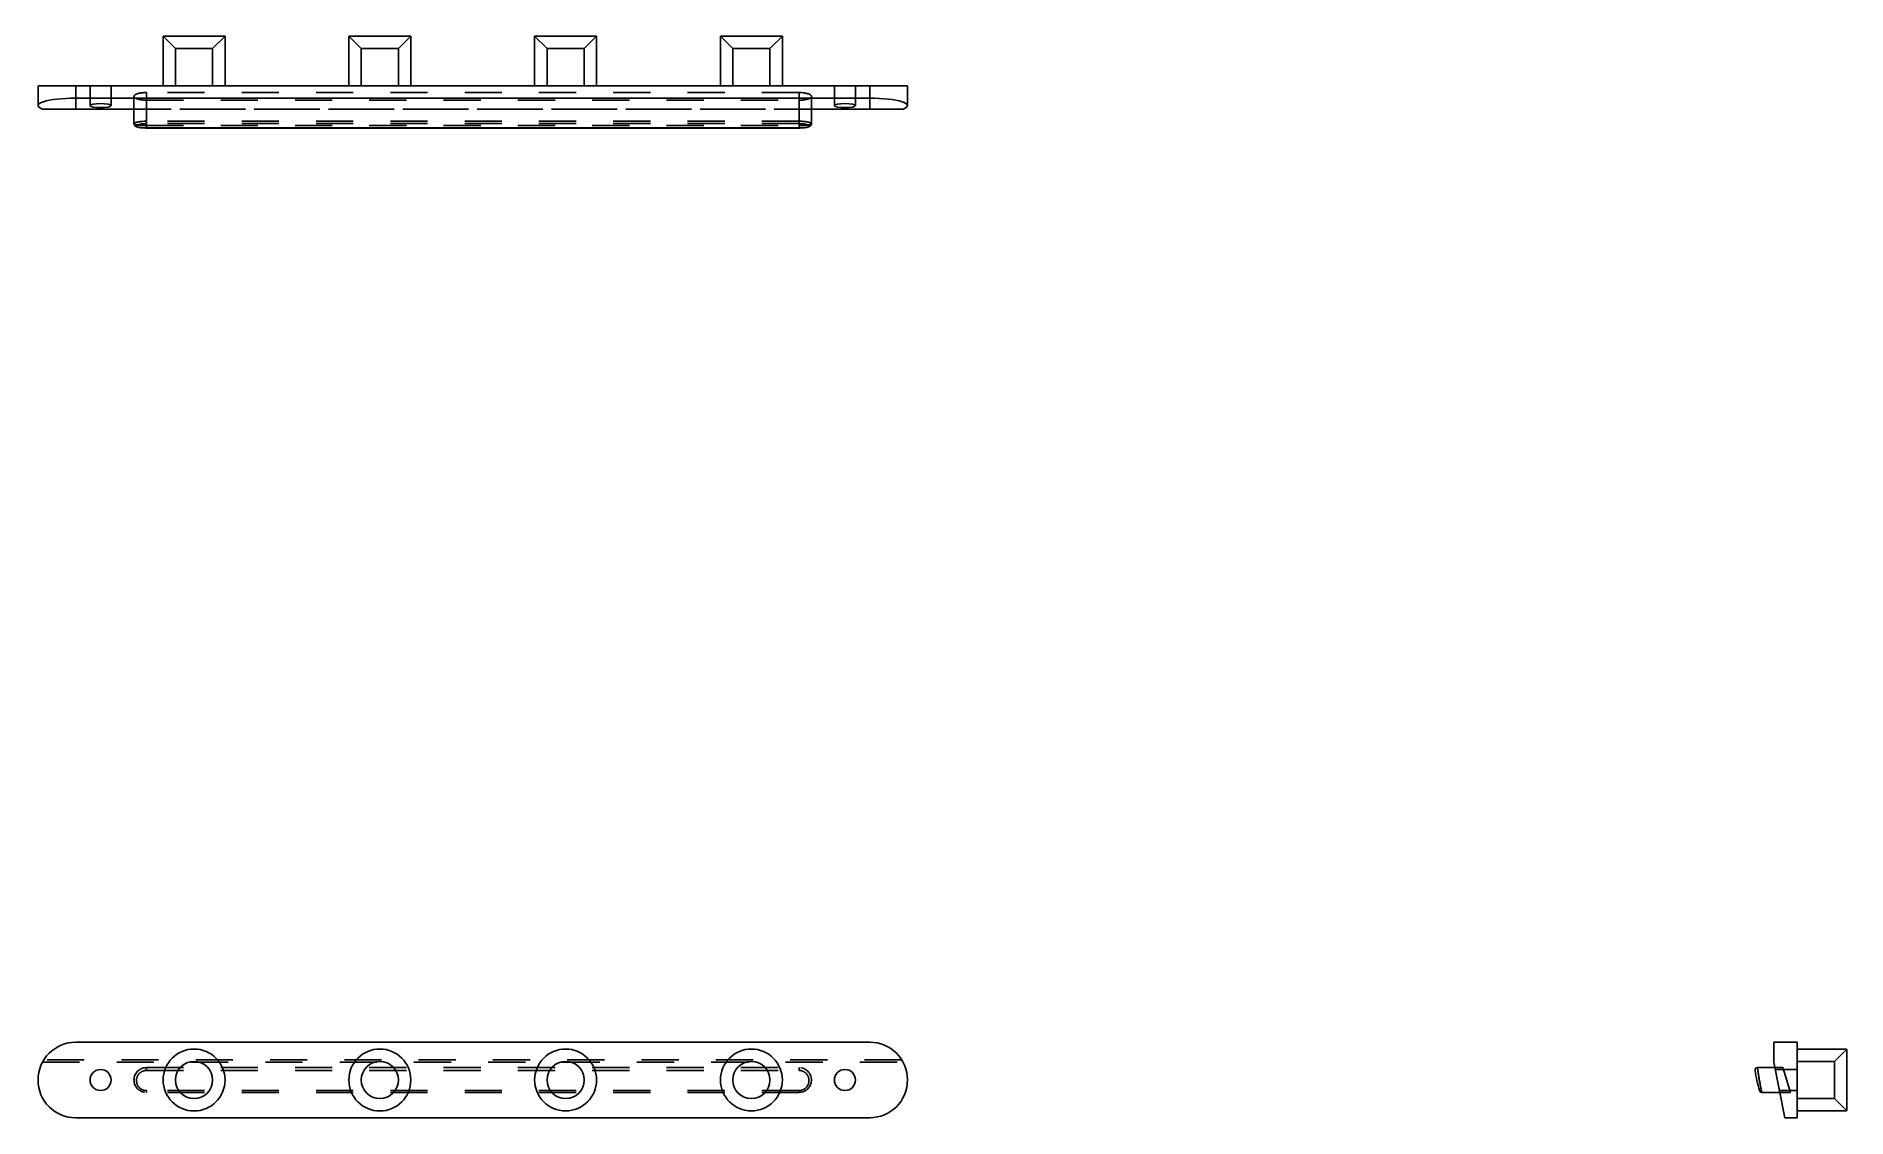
# Model space of a CAD drawing. Extents: x 0 to 1527, y 0 to 440.
# Drawn here: x 181.7 to 327.9, y 217.8 to 305.1 of the extents above; entities that cross this region are included whole.
import ezdxf

# ---------------------------------------------------------------- set-up
doc = ezdxf.new("R2010")
doc.units = 0
doc.linetypes.add('EB_DASH', pattern=[6, 3, -3])
doc.layers.get('0').update_dxf_attribs({"linetype": 'CONTINUOUS'})
doc.layers.add('DEFAULT_2', color=8, linetype='EB_DASH')

msp = doc.modelspace()

# ---------------------------------------------------------------- linework, layer by layer
at = {"color": 7, "linetype": 'CONTINUOUS'}
for p, q in [((191.957, 301.142), (191.957, 305.142)), ((191.957, 305.142), (196.957, 305.142)), ((196.957, 301.142), (196.957, 305.142)), ((206.957, 301.142), (206.957, 305.142)), ((206.957, 305.142), (211.957, 305.142)), ((211.957, 301.142), (211.957, 305.142)), ((221.957, 301.142), (221.957, 305.142)), ((221.957, 305.142), (226.957, 305.142)), ((226.957, 301.142), (226.957, 305.142)), ((236.957, 305.142), (241.957, 305.142)), ((236.957, 301.142), (236.957, 305.142)), ((241.957, 301.142), (241.957, 305.142)), ((181.857, 299.542), (181.857, 301.142)), ((181.857, 301.142), (252.057, 301.142)), ((184.907, 301.142), (184.907, 300.142)), ((249.007, 300.142), (184.907, 300.142)), ((189.607, 298.082), (189.607, 300.287)), ((244.307, 298.081), (244.307, 300.286)), ((249.007, 300.142), (249.007, 301.142)), ((252.057, 299.542), (252.057, 301.142)), ((182.213, 299.261), (189.607, 299.261)), ((189.607, 299.242), (182.325, 299.242)), ((244.307, 299.261), (251.703, 299.261)), ((251.591, 299.242), (244.307, 299.242)), ((190.607, 297.733), (190.607, 297.731)), ((190.607, 297.733), (243.307, 297.733)), ((190.607, 297.731), (243.307, 297.731)), ((243.307, 297.733), (243.307, 297.731)), ((184.907, 223.926), (249.007, 223.928)), ((322, 223.926), (322, 222.499)), ((322, 223.926), (323.9, 223.926)), ((323.9, 223.926), (323.9, 217.826)), ((322.9, 217.826), (322.018, 222.306)), ((323.9, 223.377), (327.9, 223.377)), ((327.9, 223.377), (327.9, 218.377)), ((320.491, 221.645), (320.491, 221.646)), ((320.688, 221.877), (322.103, 221.877)), ((321.036, 219.877), (321.007, 220.007)), ((322.496, 219.877), (321.036, 219.877)), ((249.007, 217.828), (184.907, 217.826)), ((323.9, 217.826), (322.9, 217.826)), ((323.9, 218.377), (327.9, 218.377))]:
    msp.add_line(p, q, dxfattribs=at)
for points in [[(189.607, 298.082), (189.611, 298.038), (189.654, 297.94), (189.725, 297.871), (189.809, 297.826), (189.908, 297.794), (190.028, 297.77), (190.17, 297.751), (190.334, 297.738), (190.512, 297.732), (190.607, 297.731)], [(243.307, 297.731), (243.394, 297.731), (243.574, 297.738), (243.739, 297.75), (243.882, 297.769), (244.004, 297.793), (244.103, 297.825), (244.188, 297.869), (244.26, 297.938), (244.303, 298.035), (244.307, 298.081)]]:
    msp.add_lwpolyline(points, dxfattribs=at)
for centre, radius in [((194.457, 220.877), 2.5), ((194.457, 220.877), 1.5), ((209.457, 220.877), 2.5), ((209.457, 220.877), 1.5), ((224.457, 220.878), 2.5), ((224.457, 220.878), 1.5), ((239.457, 220.878), 2.5), ((239.457, 220.878), 1.5), ((186.907, 220.877), 0.85), ((247.007, 220.877), 0.85)]:
    msp.add_circle(centre, radius, dxfattribs=at)
for centre, radius, start, end in [((184.907, 220.876), 3.05, 90.00172, 270.00172), ((249.007, 220.878), 3.05, 270.00172, 90.00172), ((323, 222.499), 1, 180, 191.13338), ((320.688, 221.677), 0.2, 90, 189.11435), ((335.45, 224.045), 15.15, 189.10866, 195.39243), ((321.036, 220.077), 0.2, 195.4028, 270.00336)]:
    msp.add_arc(centre, radius, start, end, dxfattribs=at)
for centre, start_param, end_param in [((184.907, 299.542), 1.5707662, 3.6294107), ((249.007, 299.542), 5.7960834, 7.8539515)]:
    msp.add_ellipse(centre, major_axis=(3.05, 0), ratio=0.1967973, start_param=start_param, end_param=end_param, dxfattribs=at)
for centre in [(186.907, 299.542), (247.007, 299.542)]:
    msp.add_ellipse(centre, major_axis=(0.85, 0), ratio=0.1967973, dxfattribs=at)
for points, knots in [([(182.213, 299.261), (182.222, 299.258), (182.258, 299.246), (182.296, 299.242), (182.325, 299.242)], [0, 0, 0, 0, 0.02770301, 0.11361481, 0.11361481, 0.11361481, 0.11361481]), ([(190.607, 298.278), (190.479, 298.278), (190.292, 298.271), (190.055, 298.244), (189.906, 298.219), (189.783, 298.189), (189.7, 298.161), (189.652, 298.135), (189.623, 298.116), (189.607, 298.095), (189.607, 298.082)], [0, 0, 0, 0, 0.3859656, 0.5603218, 0.7136761, 0.840865, 0.938256, 0.9752565, 1.0045803, 1.0439837, 1.0439837, 1.0439837, 1.0439837]), ([(251.591, 299.242), (251.601, 299.242), (251.639, 299.243), (251.676, 299.251), (251.703, 299.261)], [0, 0, 0, 0, 0.02934535, 0.11340185, 0.11340185, 0.11340185, 0.11340185]), ([(321.007, 220.007), (320.973, 220.167), (320.919, 220.432), (320.851, 220.806), (320.798, 221.118), (320.759, 221.369), (320.733, 221.548), (320.717, 221.659), (320.705, 221.748), (320.697, 221.814), (320.691, 221.854), (320.689, 221.872), (320.688, 221.877)], [0, 0, 0, 0, 0.490431, 0.811026, 1.1391628, 1.4409368, 1.5717112, 1.6841309, 1.7750764, 1.8419446, 1.8828407, 1.8966255, 1.8966255, 1.8966255, 1.8966255])]:
    msp.add_open_spline(points, degree=3, knots=knots, dxfattribs=at)
at = {"layer": 'DEFAULT_2', "color": 8, "linetype": 'EB_DASH'}
for p, q in [((192.957, 304.142), (191.957, 305.142)), ((192.957, 301.142), (192.957, 304.142)), ((195.957, 304.142), (192.957, 304.142)), ((195.957, 304.142), (196.957, 305.142)), ((195.957, 301.142), (195.957, 304.142)), ((207.957, 304.142), (206.957, 305.142)), ((207.957, 301.142), (207.957, 304.142)), ((210.957, 304.142), (207.957, 304.142)), ((210.957, 304.142), (211.957, 305.142)), ((210.957, 301.142), (210.957, 304.142)), ((222.957, 304.142), (221.957, 305.142)), ((225.957, 304.142), (222.957, 304.142)), ((222.957, 301.142), (222.957, 304.142)), ((225.957, 304.142), (226.957, 305.142)), ((225.957, 301.142), (225.957, 304.142)), ((237.957, 304.142), (236.957, 305.142)), ((240.957, 304.142), (237.957, 304.142)), ((237.957, 301.142), (237.957, 304.142)), ((240.957, 304.142), (241.957, 305.142)), ((240.957, 301.142), (240.957, 304.142)), ((184.907, 299.242), (184.907, 300.142)), ((186.057, 299.542), (186.057, 301.142)), ((187.757, 299.542), (187.757, 301.142)), ((190.607, 300.595), (190.607, 297.733)), ((243.307, 300.595), (190.607, 300.595)), ((190.607, 299.979), (243.307, 299.978)), ((243.307, 297.733), (243.307, 300.595)), ((246.157, 299.542), (246.157, 301.142)), ((247.857, 299.542), (247.857, 301.142)), ((249.007, 300.142), (249.007, 299.242)), ((189.607, 299.261), (244.307, 299.261)), ((244.307, 299.242), (189.607, 299.242)), ((243.307, 298.278), (190.607, 298.278)), ((243.307, 298.085), (190.607, 298.085)), ((190.607, 297.931), (243.307, 297.931)), ((322, 223.928), (322, 223.926)), ((323.9, 223.926), (323.9, 223.928)), ((182.213, 222.306), (251.703, 222.306)), ((251.591, 222.499), (182.325, 222.499)), ((326.9, 222.377), (323.9, 222.377)), ((327.9, 223.378), (326.9, 222.378)), ((326.9, 222.377), (326.9, 219.377)), ((327.9, 223.377), (327.9, 223.378)), ((190.607, 221.877), (243.307, 221.878)), ((190.607, 221.645), (190.607, 221.877)), ((190.607, 221.645), (243.307, 221.646)), ((243.307, 221.646), (243.307, 221.878)), ((320.688, 221.877), (320.688, 221.878)), ((322.103, 221.877), (322.736, 221.877)), ((322.132, 221.727), (323.9, 221.727)), ((323.353, 219.877), (322.736, 221.877)), ((243.307, 220.025), (190.607, 220.023)), ((190.607, 220.023), (190.607, 219.877)), ((243.307, 219.878), (190.607, 219.877)), ((243.307, 220.025), (243.307, 219.878)), ((320.843, 220.025), (320.843, 220.023)), ((321.035, 219.878), (321.036, 219.877)), ((322.467, 220.027), (323.9, 220.027)), ((322.496, 219.877), (323.353, 219.877)), ((323.9, 219.377), (326.9, 219.377)), ((326.9, 219.377), (327.9, 218.377)), ((322.9, 217.828), (322.9, 217.826)), ((323.9, 217.828), (323.9, 217.826))]:
    msp.add_line(p, q, dxfattribs=at)
for centre, start, end in [((190.607, 220.877), 90.00172, 270.00172), ((243.307, 220.878), 270.00172, 90.00172)]:
    msp.add_arc(centre, 1, start, end, dxfattribs=at)
for centre, start_param, end_param in [((190.607, 300.287), 1.5707662, 4.7123589), ((243.307, 300.286), 4.7123589, 7.8539515)]:
    msp.add_ellipse(centre, major_axis=(1, 0), ratio=0.3083407, start_param=start_param, end_param=end_param, dxfattribs=at)
for points, knots in [([(244.307, 298.081), (244.307, 298.094), (244.292, 298.115), (244.263, 298.135), (244.214, 298.16), (244.132, 298.189), (244.009, 298.218), (243.859, 298.243), (243.623, 298.27), (243.436, 298.278), (243.307, 298.278)], [0, 0, 0, 0, 0.0393749, 0.0686846, 0.1056728, 0.2030452, 0.3302236, 0.4835741, 0.6579321, 1.0439151, 1.0439151, 1.0439151, 1.0439151]), ([(189.607, 298.082), (189.607, 298.069), (189.623, 298.049), (189.652, 298.032), (189.701, 298.01), (189.784, 297.989), (189.906, 297.968), (190.056, 297.952), (190.293, 297.935), (190.479, 297.931), (190.607, 297.931)], [0, 0, 0, 0, 0.0377917, 0.0658839, 0.1016576, 0.1969586, 0.3227112, 0.4751665, 0.6488964, 1.0337328, 1.0337328, 1.0337328, 1.0337328]), ([(190.607, 298.085), (190.554, 298.085), (190.451, 298.083), (190.3, 298.07), (190.163, 298.05), (190.044, 298.024), (189.946, 297.995), (189.873, 297.962), (189.825, 297.929), (189.804, 297.894), (189.81, 297.869), (189.822, 297.852), (189.841, 297.837), (189.879, 297.816), (189.945, 297.793), (190.042, 297.772), (190.162, 297.755), (190.3, 297.742), (190.451, 297.735), (190.554, 297.733), (190.607, 297.733)], [0, 0, 0, 0, 0.1588978, 0.3114826, 0.4517416, 0.5750108, 0.6776219, 0.7573535, 0.8139137, 0.8517578, 0.8688446, 0.8883368, 0.9122792, 0.9417418, 1.018607, 1.1193821, 1.24176, 1.3817265, 1.5342679, 1.6931636, 1.6931636, 1.6931636, 1.6931636]), ([(243.307, 297.733), (243.36, 297.733), (243.464, 297.735), (243.614, 297.742), (243.752, 297.755), (243.872, 297.772), (243.97, 297.793), (244.036, 297.815), (244.074, 297.836), (244.093, 297.852), (244.105, 297.868), (244.11, 297.894), (244.09, 297.929), (244.042, 297.961), (243.969, 297.994), (243.871, 298.024), (243.752, 298.05), (243.614, 298.07), (243.464, 298.082), (243.36, 298.085), (243.307, 298.085)], [0, 0, 0, 0, 0.1588954, 0.3114376, 0.4514062, 0.5737882, 0.6745669, 0.7514352, 0.7808981, 0.804839, 0.8243269, 0.841406, 0.8792302, 0.9357739, 1.0154936, 1.1180959, 1.241357, 1.3816104, 1.5341906, 1.693085, 1.693085, 1.693085, 1.693085]), ([(243.307, 297.931), (243.436, 297.931), (243.622, 297.935), (243.858, 297.951), (244.008, 297.968), (244.131, 297.989), (244.214, 298.01), (244.263, 298.031), (244.292, 298.049), (244.307, 298.069), (244.307, 298.081)], [0, 0, 0, 0, 0.3848525, 0.5585924, 0.7110565, 0.8368157, 0.9321194, 0.9678922, 0.9959815, 1.0337593, 1.0337593, 1.0337593, 1.0337593]), ([(190.607, 220.023), (190.502, 220.023), (190.289, 220.067), (190.023, 220.25), (189.849, 220.518), (189.787, 220.831), (189.847, 221.145), (190.021, 221.416), (190.288, 221.601), (190.501, 221.645), (190.607, 221.645)], [0, 0, 0, 0, 0.3173329, 0.6317743, 0.94322, 1.2537168, 1.5655089, 1.8797166, 2.1961469, 2.513852, 2.513852, 2.513852, 2.513852]), ([(243.307, 221.646), (243.413, 221.646), (243.627, 221.603), (243.894, 221.418), (244.068, 221.147), (244.127, 220.833), (244.066, 220.52), (243.891, 220.252), (243.626, 220.069), (243.413, 220.025), (243.307, 220.025)], [0, 0, 0, 0, 0.3177036, 0.6341308, 0.9483376, 1.2601317, 1.5706333, 1.8820829, 2.1965249, 2.5138519, 2.5138519, 2.5138519, 2.5138519]), ([(320.688, 221.878), (320.684, 221.904), (320.714, 221.684), (320.727, 221.586), (320.781, 221.223), (320.828, 220.94), (320.873, 220.684), (320.907, 220.501), (320.94, 220.331), (320.971, 220.182), (320.993, 220.073), (321.009, 220), (321.018, 219.958), (321.025, 219.925), (321.03, 219.901), (321.034, 219.887), (321.034, 219.88), (321.035, 219.878)], [0, 0, 0, 0, 0.0778677, 0.2988751, 0.6278777, 1.0139942, 1.2105665, 1.3998431, 1.5748747, 1.7290873, 1.8564346, 1.9083602, 1.9516632, 1.9858905, 2.0106142, 2.0255653, 2.0305936, 2.0305936, 2.0305936, 2.0305936])]:
    msp.add_open_spline(points, degree=3, knots=knots, dxfattribs=at)

doc.saveas('drawing.dxf')
